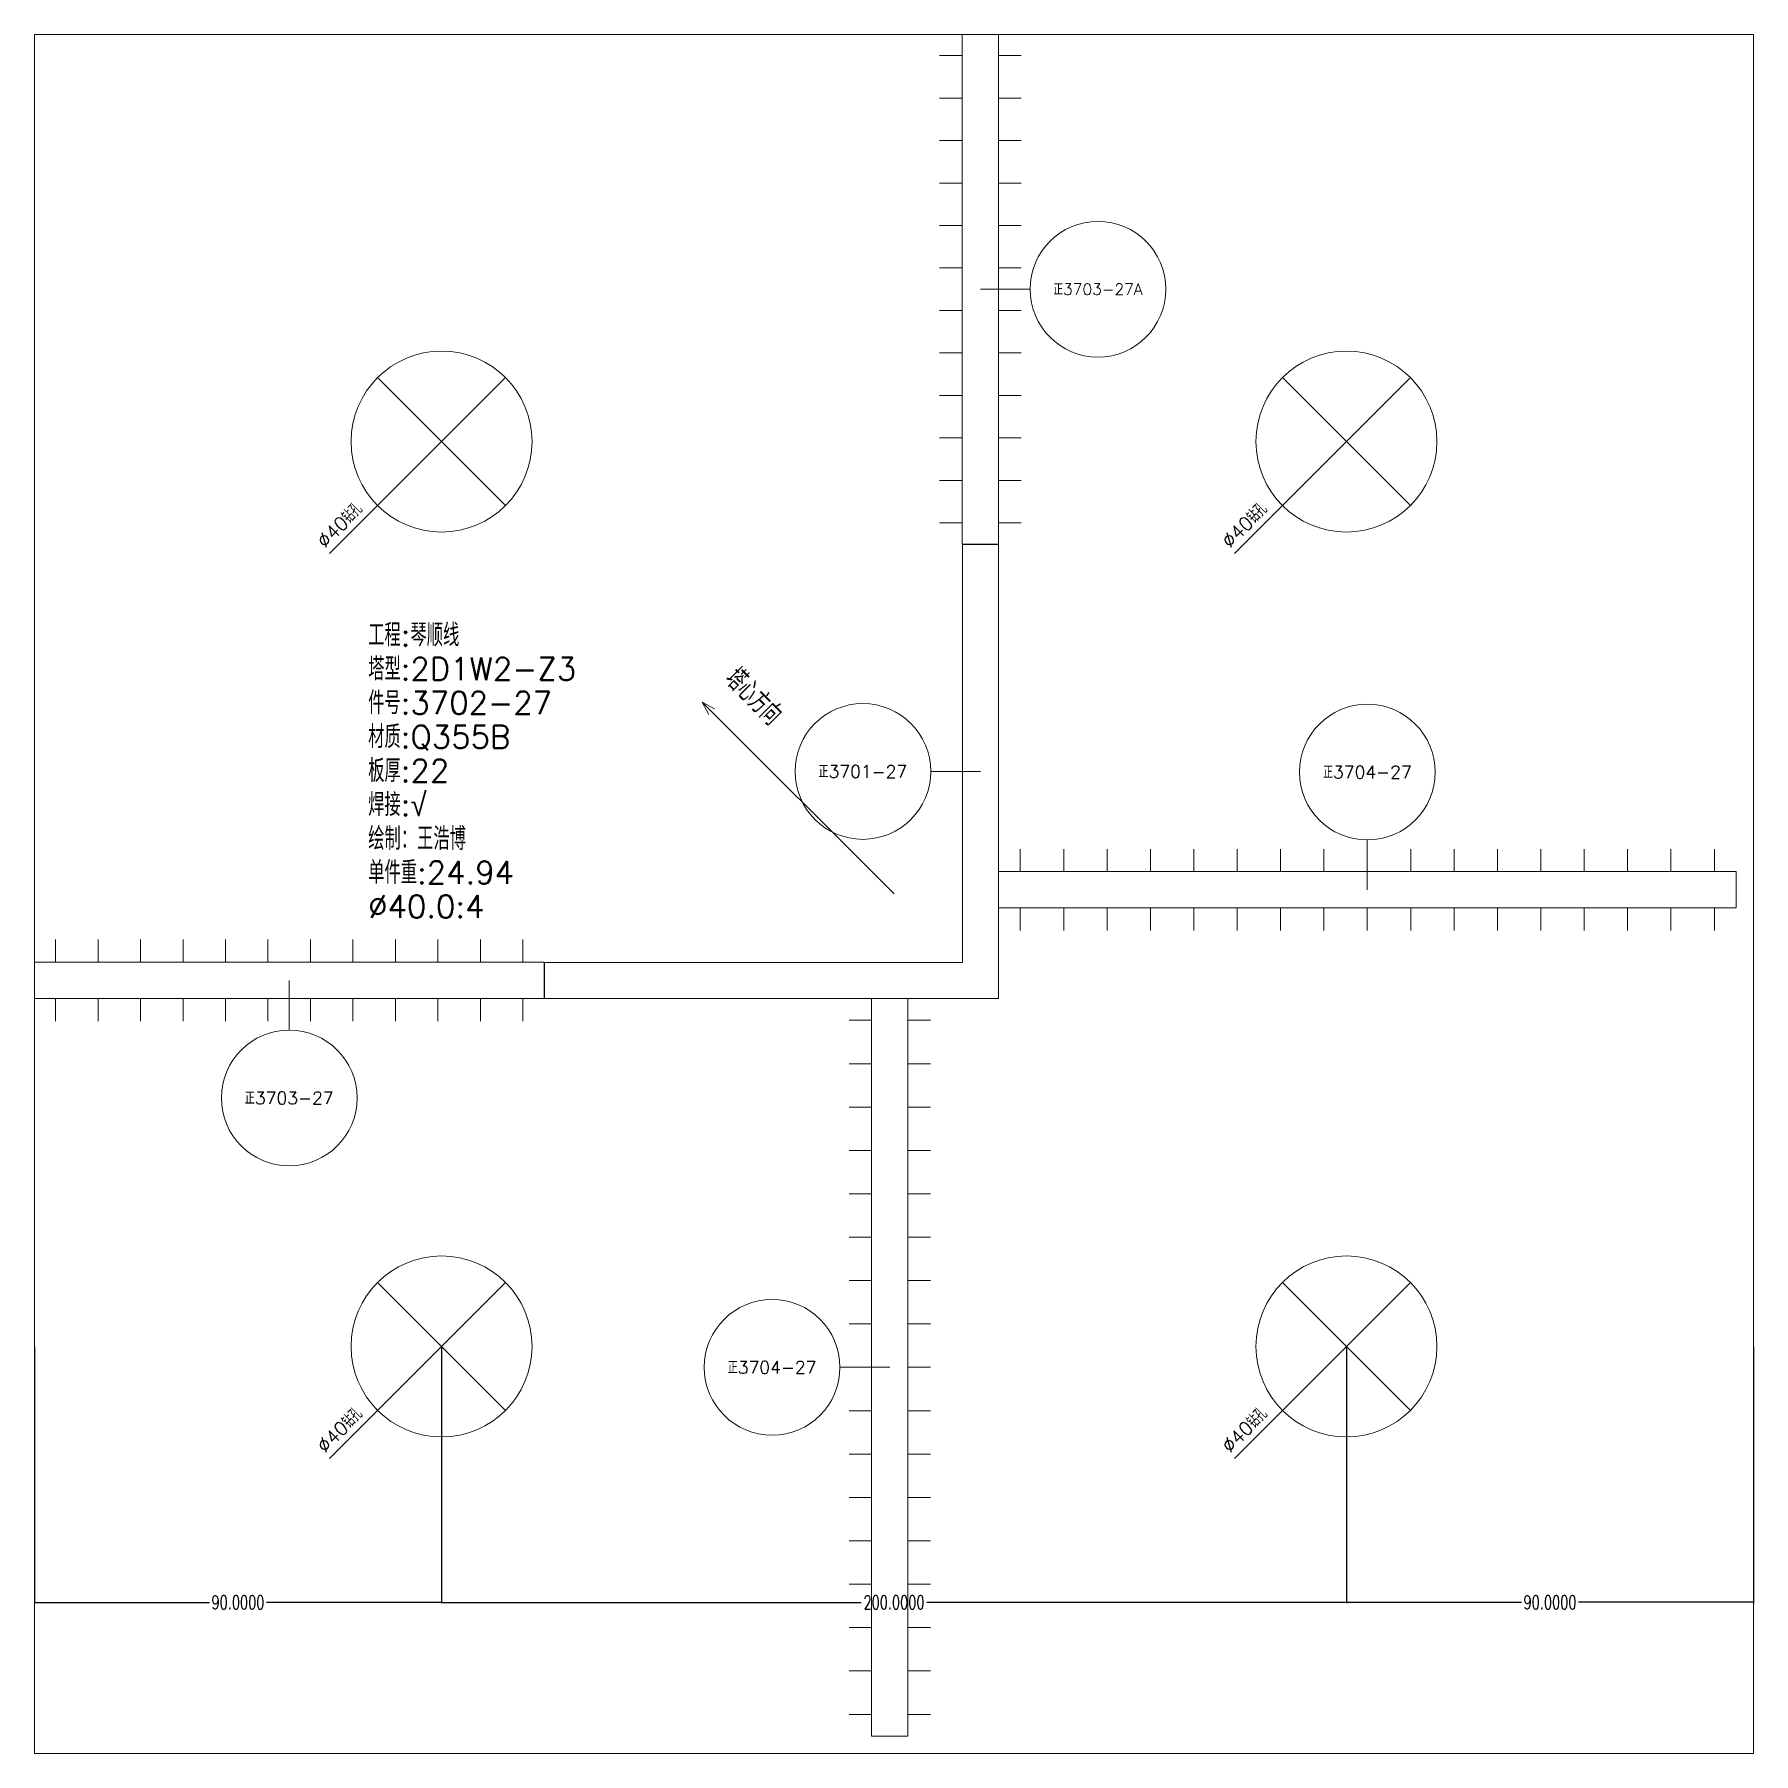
# Model space of a CAD drawing. Extents: x -580 to 8755, y 0 to 14723.
# Drawn here: x 4508.2 to 4888.2, y 1471.3 to 1851.3 of the extents above; entities that cross this region are included whole.
import ezdxf
from ezdxf.enums import TextEntityAlignment as Align

# ---------------------------------------------------------------- set-up
doc = ezdxf.new("R2010")
doc.units = 0
doc.header["$MEASUREMENT"] = 0
doc.layers.get('0').update_dxf_attribs({"linetype": 'CONTINUOUS', "lineweight": 25})
doc.layers.get('Defpoints').update_dxf_attribs({"linetype": 'CONTINUOUS'})
doc.layers.add('1', color=7, linetype='CONTINUOUS', lineweight=25)
doc.styles.add('DimFont', font='simplex.shx', dxfattribs={"width": 0.8, "bigfont": 'gbhzfs.shx'})
doc.styles.get("Standard").update_dxf_attribs({"font": 'simplex.shx', "width": 0.7, "height": 3, "bigfont": 'gbhzfs.shx'})
doc.dimstyles.new('DHDxfDimStyleOpen30', dxfattribs={"dimtxt": 2.5, "dimasz": 2.5, "dimexe": 1.25, "dimexo": 0.625, "dimtad": 2, "dimtxsty": 'DimFont', "dimblk": 'OPEN30', "dimblk1": 'OPEN30', "dimblk2": 'OPEN30', "dimcen": 2.5, "dimadec": 0, "dimazin": 0, "dimtfac": 1, "dimtmove": 0, "dimatfit": 3, "dimfxl": 0, "dimarcsym": 0})

msp = doc.modelspace()

# ---------------------------------------------------------------- texts
at = {"layer": '1', "color": 7, "linetype": 'Continuous', "lineweight": 13}
for s, height, p in [('正3703-27A', 2.5, (4743.26898, 1794.93325)), ('正3701-27', 2.777778, (4691.30131, 1688.34086)), ('正3704-27', 2.777778, (4802.80131, 1688.20441)), ('正3703-27', 2.777778, (4564.50845, 1616.17272)), ('正3704-27', 2.777778, (4671.23729, 1556.64039))]:
    msp.add_text(s, height=height, dxfattribs=at).set_placement(p, align=Align.MIDDLE_CENTER)
at = {"layer": '1', "color": 7, "linetype": 'Continuous', "lineweight": 18}
for p in [(4573.07879, 1736.86544), (4773.07879, 1736.86544), (4573.07879, 1536.86544), (4773.07879, 1536.86544)]:
    msp.add_text('%%c40钻孔', height=3, rotation=45, dxfattribs=at).set_placement(p, align=Align.BOTTOM_LEFT)
for s, p in [('工程:琴顺线', (4581.9592, 1714.50611)), ('塔型:2D1W2-Z3', (4581.9592, 1707.00611)), ('件号:3702-27', (4581.9592, 1699.50611)), ('材质:Q355B', (4581.9592, 1692.00611)), ('板厚:22', (4581.9592, 1684.50611)), ('焊接:√', (4581.9592, 1677.00611)), ('绘制：王浩博', (4581.9592, 1669.50611)), ('单件重:24.94', (4581.9592, 1662.00611)), ('%%c40.0:4', (4581.9592, 1654.50611))]:
    msp.add_text(s, height=5, dxfattribs=at).set_placement(p, align=Align.BOTTOM_LEFT)
at = {"layer": '1', "color": 7, "linetype": 'Continuous', "lineweight": 13}
msp.add_text('塔心方向', height=5, rotation=315, dxfattribs=at).set_placement((4659.29021, 1707.22257), align=Align.BOTTOM_LEFT)

# ---------------------------------------------------------------- blocks, each defined once
blk = doc.blocks.new('*D12')
at = {"color": 0, "linetype": 'Continuous', "lineweight": -2}
for p, q in [((4598.18, 1561.2), (4598.18, 1504.5)), ((4798.18, 1561.2), (4798.18, 1504.5)), ((4598.36, 1504.68), (4690.89, 1504.68)), ((4798, 1504.68), (4705.47, 1504.68))]:
    blk.add_line(p, q, dxfattribs=at)
at = {"color": 0, "linetype": 'Continuous'}
for points in [[(4598.36, 1504.71), (4598.36, 1504.65), (4598.18, 1504.68)], [(4798, 1504.71), (4798, 1504.65), (4798.18, 1504.68)]]:
    blk.add_solid(points, dxfattribs=at)
at = {"layer": 'Defpoints', "color": 0, "linetype": 'Continuous'}
for p in [(4598.18, 1561.26), (4798.18, 1561.26), (4798.18, 1504.68)]:
    blk.add_point(p, dxfattribs=at)
at = {"color": 0, "linetype": 'Continuous', "insert": (4698.18, 1504.68), "char_height": 3, "attachment_point": 5}
blk.add_mtext('\\A1;200.0000', dxfattribs=at)
blk = doc.blocks.new('*D11')
at = {"color": 0, "linetype": 'Continuous', "lineweight": -2}
for p, q in [((4508.18, 1561.2), (4508.18, 1504.5)), ((4598.18, 1561.2), (4598.18, 1504.5)), ((4508.36, 1504.68), (4546.89, 1504.68)), ((4598, 1504.68), (4559.47, 1504.68))]:
    blk.add_line(p, q, dxfattribs=at)
at = {"color": 0, "linetype": 'Continuous'}
for points in [[(4508.36, 1504.71), (4508.36, 1504.65), (4508.18, 1504.68)], [(4598, 1504.71), (4598, 1504.65), (4598.18, 1504.68)]]:
    blk.add_solid(points, dxfattribs=at)
at = {"layer": 'Defpoints', "color": 0, "linetype": 'Continuous'}
for p in [(4508.18, 1561.26), (4598.18, 1561.26), (4508.18, 1504.68)]:
    blk.add_point(p, dxfattribs=at)
at = {"color": 0, "linetype": 'Continuous', "insert": (4553.18, 1504.68), "char_height": 3, "attachment_point": 5}
blk.add_mtext('\\A1;90.0000', dxfattribs=at)
blk = doc.blocks.new('*D13')
at = {"color": 0, "linetype": 'Continuous', "lineweight": -2}
for p, q in [((4798.18, 1561.2), (4798.18, 1504.54)), ((4888.18, 1561.2), (4888.18, 1504.54)), ((4798.36, 1504.72), (4836.89, 1504.72)), ((4888, 1504.72), (4849.47, 1504.72))]:
    blk.add_line(p, q, dxfattribs=at)
at = {"color": 0, "linetype": 'Continuous'}
for points in [[(4798.36, 1504.75), (4798.36, 1504.69), (4798.18, 1504.72)], [(4888, 1504.75), (4888, 1504.69), (4888.18, 1504.72)]]:
    blk.add_solid(points, dxfattribs=at)
at = {"layer": 'Defpoints', "color": 0, "linetype": 'Continuous'}
for p in [(4798.18, 1561.26), (4888.18, 1561.26), (4888.18, 1504.72)]:
    blk.add_point(p, dxfattribs=at)
at = {"color": 0, "linetype": 'Continuous', "insert": (4843.18, 1504.72), "char_height": 3, "attachment_point": 5}
blk.add_mtext('\\A1;90.0000', dxfattribs=at)

# ---------------------------------------------------------------- dimensions: what is measured, and where the dimension line sits
at = {"color": 0, "linetype": 'Continuous'}
for base, p1, p2, picture, middle in [((4508.18108, 1504.67985), (4598.18108, 1561.26063), (4508.18108, 1561.26063), '*D11', (4553.18108, 1504.67985)), ((4798.18108, 1504.68103), (4598.18108, 1561.26063), (4798.18108, 1561.26063), '*D12', (4698.18108, 1504.68103)), ((4888.18108, 1504.72196), (4798.18108, 1561.26063), (4888.18108, 1561.26063), '*D13', (4843.18108, 1504.72196))]:
    dim = msp.add_linear_dim(base=base, p1=p1, p2=p2, dimstyle='DHDxfDimStyleOpen30', override={"dimtxt": 0.18, "dimasz": 0.18, "dimexe": 0.18, "dimexo": 0.0625, "dimgap": 0.09, "dimtad": 0, "dimtih": 1, "dimtoh": 1, "dimdec": 4, "dimzin": 0, "dimdsep": 46, "dimtxsty": 'Standard', "dimcen": 0.09, "dimtdec": 4, "dimtofl": 0, "dimtolj": 1, "dimtzin": 0}, dxfattribs=at)
    dim.commit()
    dim.dimension.update_dxf_attribs({"geometry": picture, "text_midpoint": middle})

# ---------------------------------------------------------------- linework, layer by layer
at = {"layer": '1', "color": 7, "linetype": 'Continuous', "lineweight": 18}
for p, q in [((4888.18108, 1851.26063), (4508.18108, 1851.26063)), ((4508.18108, 1851.26063), (4508.18108, 1471.26063)), ((4888.18108, 1471.26063), (4888.18108, 1851.26063)), ((4717.26898, 1794.93325), (4728.26898, 1794.93325)), ((4612.32321, 1775.40276), (4573.43234, 1736.51189)), ((4812.32321, 1775.40276), (4773.43234, 1736.51189)), ((4717.30131, 1688.34086), (4706.30131, 1688.34086)), ((4802.80131, 1662.20441), (4802.80131, 1673.20441)), ((4564.50845, 1642.17272), (4564.50845, 1631.17272)), ((4612.32321, 1575.40276), (4573.43234, 1536.51189)), ((4812.32321, 1575.40276), (4773.43234, 1536.51189)), ((4697.23729, 1556.64039), (4686.23729, 1556.64039)), ((4508.18108, 1471.26063), (4888.18108, 1471.26063))]:
    msp.add_line(p, q, dxfattribs=at)
at = {"layer": '1', "color": 7, "linetype": 'Continuous', "lineweight": 13}
for p, q in [((4713.26898, 1846.56668), (4708.26898, 1846.56668)), ((4721.26898, 1846.56668), (4726.26898, 1846.56668)), ((4713.26898, 1837.17878), (4708.26898, 1837.17878)), ((4721.26898, 1837.17878), (4726.26898, 1837.17878)), ((4713.26898, 1827.79089), (4708.26898, 1827.79089)), ((4721.26898, 1827.79089), (4726.26898, 1827.79089)), ((4713.26898, 1818.40299), (4708.26898, 1818.40299)), ((4721.26898, 1818.40299), (4726.26898, 1818.40299)), ((4713.26898, 1809.01509), (4708.26898, 1809.01509)), ((4721.26898, 1809.01509), (4726.26898, 1809.01509)), ((4713.26898, 1799.6272), (4708.26898, 1799.6272)), ((4721.26898, 1799.6272), (4726.26898, 1799.6272)), ((4713.26898, 1790.2393), (4708.26898, 1790.2393)), ((4721.26898, 1790.2393), (4726.26898, 1790.2393)), ((4713.26898, 1780.8514), (4708.26898, 1780.8514)), ((4721.26898, 1780.8514), (4726.26898, 1780.8514)), ((4584.04108, 1747.12063), (4612.32108, 1775.40063)), ((4612.32108, 1747.12063), (4584.04108, 1775.40063)), ((4784.04108, 1747.12063), (4812.32108, 1775.40063)), ((4812.32108, 1747.12063), (4784.04108, 1775.40063)), ((4713.26898, 1771.46351), (4708.26898, 1771.46351)), ((4721.26898, 1771.46351), (4726.26898, 1771.46351)), ((4713.26898, 1762.07561), (4708.26898, 1762.07561)), ((4721.26898, 1762.07561), (4726.26898, 1762.07561)), ((4713.26898, 1752.68772), (4708.26898, 1752.68772)), ((4721.26898, 1752.68772), (4726.26898, 1752.68772)), ((4713.26898, 1743.29982), (4708.26898, 1743.29982)), ((4721.26898, 1743.29982), (4726.26898, 1743.29982)), ((4698.18108, 1661.26063), (4655.75467, 1703.68703)), ((4655.75467, 1703.68703), (4657.2396, 1700.92932)), ((4655.75467, 1703.68703), (4658.51239, 1702.20211)), ((4726.09543, 1666.20441), (4726.09543, 1671.20441)), ((4735.68367, 1666.20441), (4735.68367, 1671.20441)), ((4745.2719, 1666.20441), (4745.2719, 1671.20441)), ((4754.86014, 1666.20441), (4754.86014, 1671.20441)), ((4764.44837, 1666.20441), (4764.44837, 1671.20441)), ((4774.03661, 1666.20441), (4774.03661, 1671.20441)), ((4783.62484, 1666.20441), (4783.62484, 1671.20441)), ((4793.21308, 1666.20441), (4793.21308, 1671.20441)), ((4802.80131, 1666.20441), (4802.80131, 1671.20441)), ((4812.38955, 1666.20441), (4812.38955, 1671.20441)), ((4821.97778, 1666.20441), (4821.97778, 1671.20441)), ((4831.56602, 1666.20441), (4831.56602, 1671.20441)), ((4841.15426, 1666.20441), (4841.15426, 1671.20441)), ((4850.74249, 1666.20441), (4850.74249, 1671.20441)), ((4860.33073, 1666.20441), (4860.33073, 1671.20441)), ((4869.91896, 1666.20441), (4869.91896, 1671.20441)), ((4879.5072, 1666.20441), (4879.5072, 1671.20441)), ((4726.09543, 1658.20441), (4726.09543, 1653.20441)), ((4735.68367, 1658.20441), (4735.68367, 1653.20441)), ((4745.2719, 1658.20441), (4745.2719, 1653.20441)), ((4754.86014, 1658.20441), (4754.86014, 1653.20441)), ((4764.44837, 1658.20441), (4764.44837, 1653.20441)), ((4774.03661, 1658.20441), (4774.03661, 1653.20441)), ((4783.62484, 1658.20441), (4783.62484, 1653.20441)), ((4793.21308, 1658.20441), (4793.21308, 1653.20441)), ((4802.80131, 1658.20441), (4802.80131, 1653.20441)), ((4812.38955, 1658.20441), (4812.38955, 1653.20441)), ((4821.97778, 1658.20441), (4821.97778, 1653.20441)), ((4831.56602, 1658.20441), (4831.56602, 1653.20441)), ((4841.15426, 1658.20441), (4841.15426, 1653.20441)), ((4850.74249, 1658.20441), (4850.74249, 1653.20441)), ((4860.33073, 1658.20441), (4860.33073, 1653.20441)), ((4869.91896, 1658.20441), (4869.91896, 1653.20441)), ((4879.5072, 1658.20441), (4879.5072, 1653.20441)), ((4512.87503, 1646.17272), (4512.87503, 1651.17272)), ((4522.26292, 1646.17272), (4522.26292, 1651.17272)), ((4531.65082, 1646.17272), (4531.65082, 1651.17272)), ((4541.03871, 1646.17272), (4541.03871, 1651.17272)), ((4550.42661, 1646.17272), (4550.42661, 1651.17272)), ((4559.81451, 1646.17272), (4559.81451, 1651.17272)), ((4569.2024, 1646.17272), (4569.2024, 1651.17272)), ((4578.5903, 1646.17272), (4578.5903, 1651.17272)), ((4587.9782, 1646.17272), (4587.9782, 1651.17272)), ((4597.36609, 1646.17272), (4597.36609, 1651.17272)), ((4606.75399, 1646.17272), (4606.75399, 1651.17272)), ((4616.14188, 1646.17272), (4616.14188, 1651.17272)), ((4512.87503, 1638.17272), (4512.87503, 1633.17272)), ((4522.26292, 1638.17272), (4522.26292, 1633.17272)), ((4531.65082, 1638.17272), (4531.65082, 1633.17272)), ((4541.03871, 1638.17272), (4541.03871, 1633.17272)), ((4550.42661, 1638.17272), (4550.42661, 1633.17272)), ((4559.81451, 1638.17272), (4559.81451, 1633.17272)), ((4569.2024, 1638.17272), (4569.2024, 1633.17272)), ((4578.5903, 1638.17272), (4578.5903, 1633.17272)), ((4587.9782, 1638.17272), (4587.9782, 1633.17272)), ((4597.36609, 1638.17272), (4597.36609, 1633.17272)), ((4606.75399, 1638.17272), (4606.75399, 1633.17272)), ((4616.14188, 1638.17272), (4616.14188, 1633.17272)), ((4693.23729, 1633.34627), (4688.23729, 1633.34627)), ((4701.23729, 1633.34627), (4706.23729, 1633.34627)), ((4693.23729, 1623.75804), (4688.23729, 1623.75804)), ((4701.23729, 1623.75804), (4706.23729, 1623.75804)), ((4693.23729, 1614.1698), (4688.23729, 1614.1698)), ((4701.23729, 1614.1698), (4706.23729, 1614.1698)), ((4693.23729, 1604.58157), (4688.23729, 1604.58157)), ((4701.23729, 1604.58157), (4706.23729, 1604.58157)), ((4693.23729, 1594.99333), (4688.23729, 1594.99333)), ((4701.23729, 1594.99333), (4706.23729, 1594.99333)), ((4693.23729, 1585.4051), (4688.23729, 1585.4051)), ((4701.23729, 1585.4051), (4706.23729, 1585.4051)), ((4584.04108, 1547.12063), (4612.32108, 1575.40063)), ((4612.32108, 1547.12063), (4584.04108, 1575.40063)), ((4693.23729, 1575.81686), (4688.23729, 1575.81686)), ((4701.23729, 1575.81686), (4706.23729, 1575.81686)), ((4784.04108, 1547.12063), (4812.32108, 1575.40063)), ((4812.32108, 1547.12063), (4784.04108, 1575.40063)), ((4693.23729, 1566.22863), (4688.23729, 1566.22863)), ((4701.23729, 1566.22863), (4706.23729, 1566.22863)), ((4693.23729, 1556.64039), (4688.23729, 1556.64039)), ((4701.23729, 1556.64039), (4706.23729, 1556.64039)), ((4693.23729, 1547.05215), (4688.23729, 1547.05215)), ((4701.23729, 1547.05215), (4706.23729, 1547.05215)), ((4693.23729, 1537.46392), (4688.23729, 1537.46392)), ((4701.23729, 1537.46392), (4706.23729, 1537.46392)), ((4693.23729, 1527.87568), (4688.23729, 1527.87568)), ((4701.23729, 1527.87568), (4706.23729, 1527.87568)), ((4693.23729, 1518.28745), (4688.23729, 1518.28745)), ((4701.23729, 1518.28745), (4706.23729, 1518.28745)), ((4693.23729, 1508.69921), (4688.23729, 1508.69921)), ((4701.23729, 1508.69921), (4706.23729, 1508.69921)), ((4693.23729, 1499.11098), (4688.23729, 1499.11098)), ((4701.23729, 1499.11098), (4706.23729, 1499.11098)), ((4693.23729, 1489.52274), (4688.23729, 1489.52274)), ((4701.23729, 1489.52274), (4706.23729, 1489.52274)), ((4693.23729, 1479.93451), (4688.23729, 1479.93451)), ((4701.23729, 1479.93451), (4706.23729, 1479.93451))]:
    msp.add_line(p, q, dxfattribs=at)
for points in [[(4713.26898, 1738.60587), (4713.26898, 1851.26063), (4721.26898, 1851.26063), (4721.26898, 1738.60587)], [(4721.30131, 1738.54133), (4721.30131, 1638.14039), (4620.90037, 1638.14039), (4620.90037, 1646.14039), (4713.30131, 1646.14039), (4713.30131, 1738.54133)], [(4884.30131, 1658.20441), (4721.30131, 1658.20441), (4721.30131, 1666.20441), (4884.30131, 1666.20441)], [(4508.18108, 1646.17272), (4620.83583, 1646.17272), (4620.83583, 1638.17272), (4508.18108, 1638.17272)], [(4701.23729, 1638.14039), (4701.23729, 1475.14039), (4693.23729, 1475.14039), (4693.23729, 1638.14039)]]:
    msp.add_lwpolyline(points, close=True, dxfattribs=at)
at = {"layer": '1', "color": 7, "linetype": 'Continuous', "lineweight": 18}
for centre in [(4743.26898, 1794.93325), (4691.30131, 1688.34086), (4802.80131, 1688.20441), (4564.50845, 1616.17272), (4671.23729, 1556.64039)]:
    msp.add_circle(centre, 15, dxfattribs=at)
at = {"layer": '1', "color": 7, "linetype": 'Continuous', "lineweight": 13}
for centre in [(4598.18108, 1761.26063), (4798.18108, 1761.26063), (4598.18108, 1561.26063), (4798.18108, 1561.26063)]:
    msp.add_circle(centre, 20, dxfattribs=at)

msp.set_redraw_order([(e.dxf.handle, doc.entitydb.next_handle()) for e in msp.query("TEXT MTEXT ATTDEF DIMENSION ARC_DIMENSION")])  # texts and dimensions are drawn at this point

doc.saveas('drawing.dxf')
